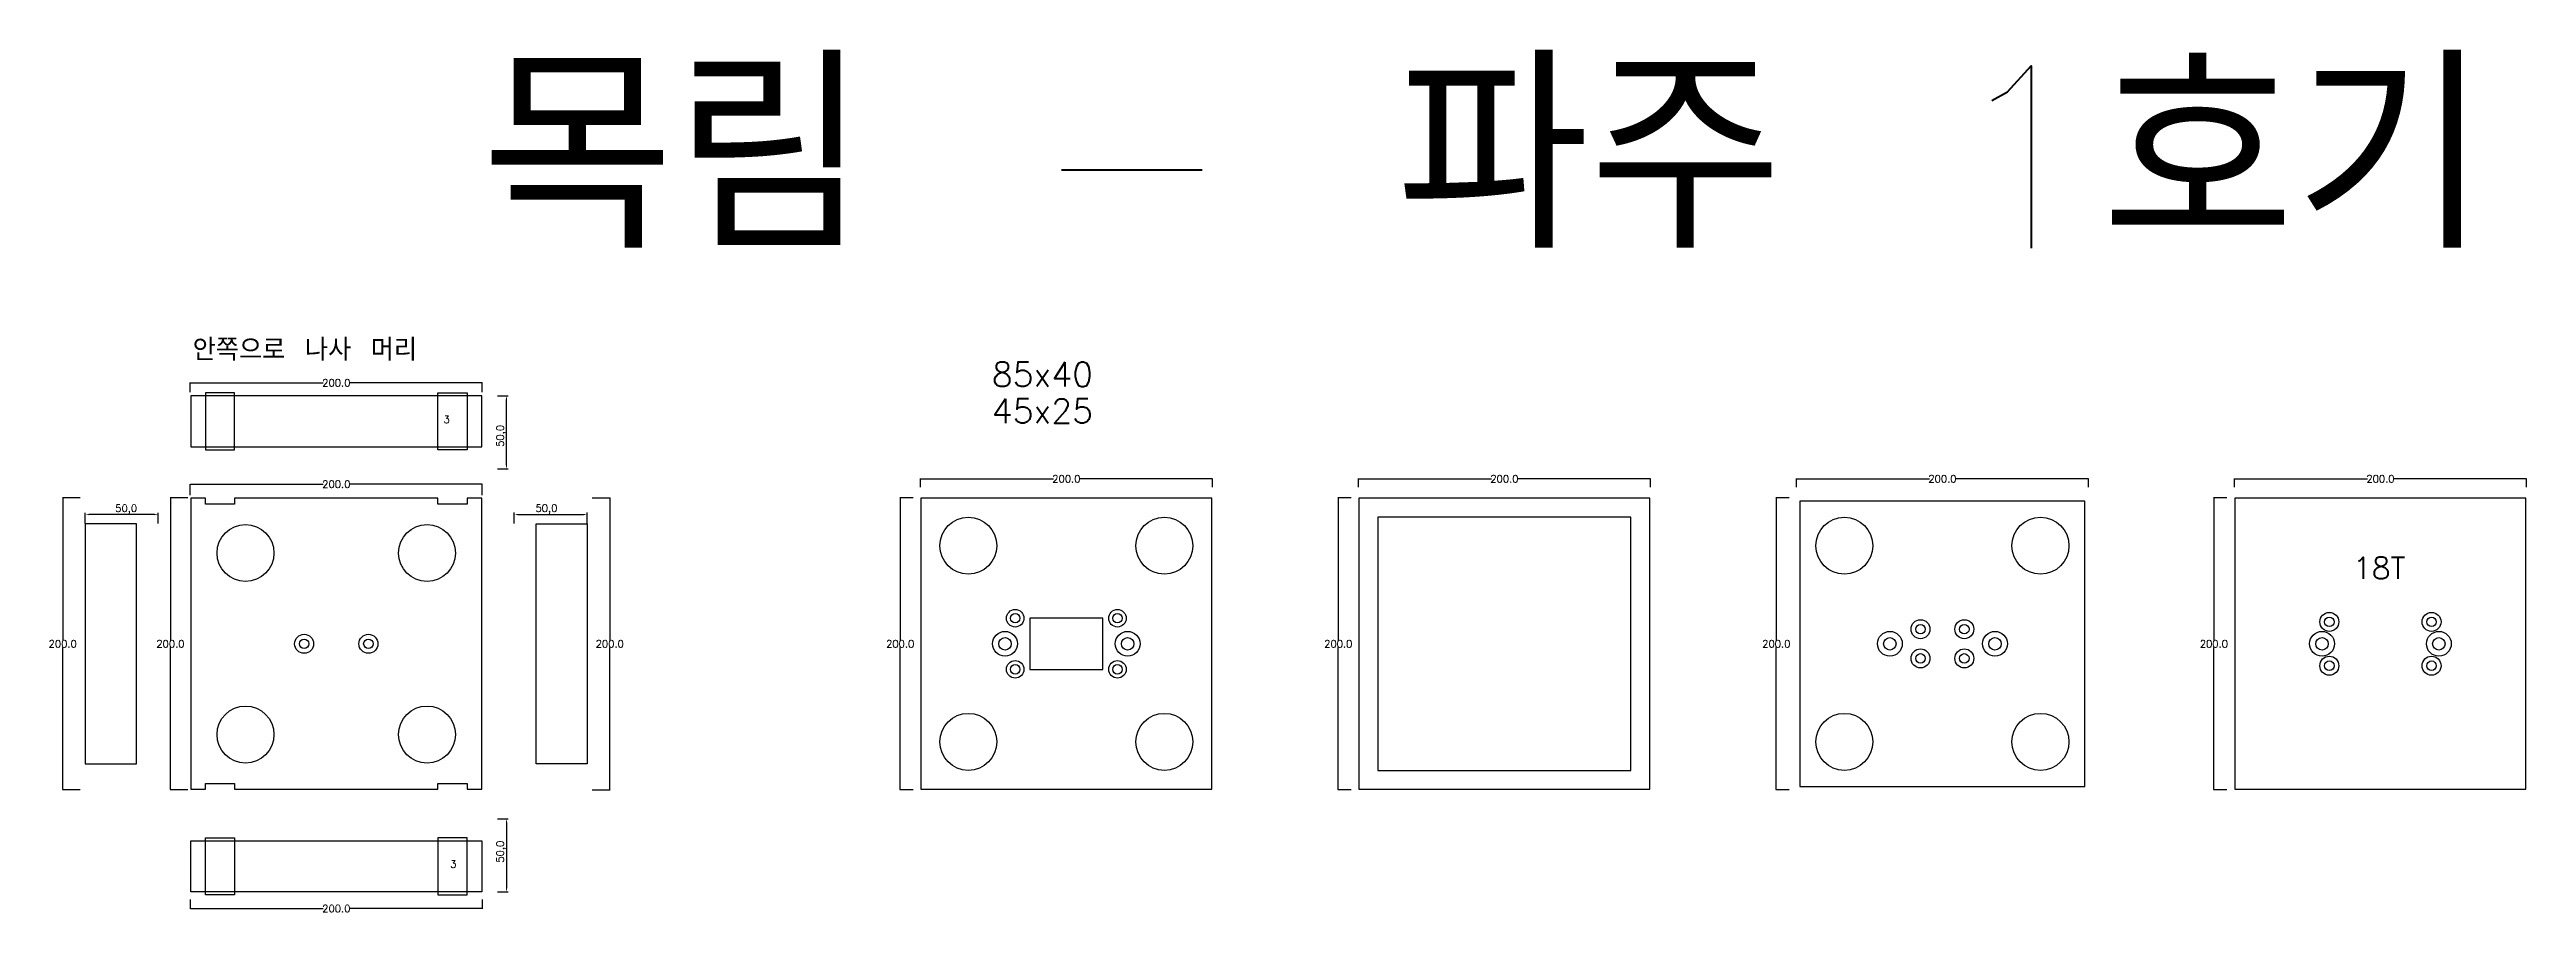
# Model space of a CAD drawing. Header units: millimetres. Extents: x 13291 to 28291, y 200 to 6643.
# Drawn here: x 19844 to 21541, y 4006 to 4597 of the extents above; entities that cross this region are included whole.
import ezdxf

# ---------------------------------------------------------------- set-up
doc = ezdxf.new("R2010")
doc.units = ezdxf.units.MM
for name, color, linetype in [('TEXT', 3, 'Continuous'), ('볼트 구멍', 7, 'Continuous'), ('치구', 7, 'Continuous'), ('치수', 7, 'Continuous')]:
    doc.layers.add(name, color=color, linetype=linetype)
doc.styles.get("Standard").update_dxf_attribs({"font": 'txt.shx', "bigfont": 'whgtxt.shx'})
doc.dimstyles.new('ISO-25', dxfattribs={"dimtxt": 2.5, "dimasz": 2.5, "dimexe": 1.25, "dimexo": 0.625, "dimtad": 1, "dimtxsty": 'Standard', "dimcen": 2.5, "dimadec": 0, "dimazin": 0, "dimtfac": 1, "dimtmove": 0, "dimatfit": 3, "dimfxl": 0, "dimarcsym": 0})
doc.dimstyles.get("Standard").update_dxf_attribs({"dimtxt": 7, "dimasz": 0.18, "dimexe": 0.18, "dimexo": 0.0625, "dimgap": 0.09, "dimtad": 0, "dimtih": 1, "dimtoh": 1, "dimdec": 1, "dimzin": 0, "dimdsep": 46, "dimtxsty": 'Standard', "dimcen": 0.09, "dimadec": 0, "dimazin": 0, "dimtfac": 1, "dimtdec": 1, "dimtofl": 0, "dimtmove": 0, "dimatfit": 3, "dimfxl": 0, "dimtolj": 1, "dimtzin": 0, "dimarcsym": 0})

msp = doc.modelspace()

# ---------------------------------------------------------------- texts
at = {"color": 1}
for s, p in [('85x40', (20489.67, 4366.733)), ('45x25', (20489.67, 4341.733))]:
    msp.add_text(s, height=16.6667, dxfattribs=at).set_placement(p)
at = {"layer": 'TEXT', "linetype": 'Continuous'}
msp.add_text('목림 - 파주 1호기', height=125, dxfattribs=at).set_placement((20139.912, 4461.443))
at = {"layer": 'TEXT', "color": 1}
for s, height, p in [('안쪽으로 나사 머리', 15, (19942.325, 4384.471)), ('3', 5, (20114.133, 4341.715)), ('18T', 15, (21421.833, 4234.984)), ('3', 5, (20118.662, 4037.206))]:
    msp.add_text(s, height=height, dxfattribs=at).set_placement(p)

# ---------------------------------------------------------------- blocks, each defined once
blk = doc.blocks.new('*D556')
at = {"layer": 'Defpoints', "color": 0, "linetype": 'Continuous'}
for p in [(21035.8, 4290.5), (21026.9, 4090.5), (21035.8, 4090.5)]:
    blk.add_point(p, dxfattribs=at)
at = {"layer": '치수', "color": 0, "linetype": 'Continuous', "lineweight": -2}
for p, q in [((21035.7, 4290.5), (21026.7, 4290.5)), ((21026.9, 4290.4), (21026.9, 4193.1)), ((21026.9, 4090.7), (21026.9, 4188)), ((21035.7, 4090.5), (21026.7, 4090.5))]:
    blk.add_line(p, q, dxfattribs=at)
at = {"layer": '치수', "color": 0, "linetype": 'Continuous'}
for points in [[(21026.8, 4290.4), (21026.9, 4290.4), (21026.9, 4290.5)], [(21026.8, 4090.7), (21026.9, 4090.7), (21026.9, 4090.5)]]:
    blk.add_solid(points, dxfattribs=at)
at = {"layer": '치수', "color": 0, "linetype": 'Continuous', "insert": (21026.9, 4190.5), "char_height": 5, "attachment_point": 5}
blk.add_mtext('\\A1;200.0', dxfattribs=at)
blk = doc.blocks.new('*D555')
at = {"layer": 'Defpoints', "color": 0, "linetype": 'Continuous'}
for p in [(21335.5, 4290.5), (21326.6, 4090.5), (21335.5, 4090.5)]:
    blk.add_point(p, dxfattribs=at)
at = {"layer": '치수', "color": 0, "linetype": 'Continuous', "lineweight": -2}
for p, q in [((21335.5, 4290.5), (21326.4, 4290.5)), ((21326.6, 4290.4), (21326.6, 4193.1)), ((21326.6, 4090.7), (21326.6, 4188)), ((21335.5, 4090.5), (21326.4, 4090.5))]:
    blk.add_line(p, q, dxfattribs=at)
at = {"layer": '치수', "color": 0, "linetype": 'Continuous'}
for points in [[(21326.6, 4290.4), (21326.7, 4290.4), (21326.6, 4290.5)], [(21326.6, 4090.7), (21326.7, 4090.7), (21326.6, 4090.5)]]:
    blk.add_solid(points, dxfattribs=at)
at = {"layer": '치수', "color": 0, "linetype": 'Continuous', "insert": (21326.6, 4190.5), "char_height": 5, "attachment_point": 5}
blk.add_mtext('\\A1;200.0', dxfattribs=at)
blk = doc.blocks.new('*D551')
at = {"layer": 'Defpoints', "color": 0, "linetype": 'Continuous'}
for p in [(20435.8, 4290.5), (20426.9, 4090.5), (20435.8, 4090.5)]:
    blk.add_point(p, dxfattribs=at)
at = {"layer": '치수', "color": 0, "linetype": 'Continuous', "lineweight": -2}
for p, q in [((20435.7, 4290.5), (20426.7, 4290.5)), ((20426.9, 4290.4), (20426.9, 4193.1)), ((20426.9, 4090.7), (20426.9, 4188)), ((20435.7, 4090.5), (20426.7, 4090.5))]:
    blk.add_line(p, q, dxfattribs=at)
at = {"layer": '치수', "color": 0, "linetype": 'Continuous'}
for points in [[(20426.8, 4290.4), (20426.9, 4290.4), (20426.9, 4290.5)], [(20426.8, 4090.7), (20426.9, 4090.7), (20426.9, 4090.5)]]:
    blk.add_solid(points, dxfattribs=at)
at = {"layer": '치수', "color": 0, "linetype": 'Continuous', "insert": (20426.9, 4190.5), "char_height": 5, "attachment_point": 5}
blk.add_mtext('\\A1;200.0', dxfattribs=at)
blk = doc.blocks.new('*D550')
at = {"layer": 'Defpoints', "color": 0, "linetype": 'Continuous'}
for p in [(20735.8, 4290.5), (20726.9, 4090.5), (20735.8, 4090.5)]:
    blk.add_point(p, dxfattribs=at)
at = {"layer": '치수', "color": 0, "linetype": 'Continuous', "lineweight": -2}
for p, q in [((20735.7, 4290.5), (20726.7, 4290.5)), ((20726.9, 4290.4), (20726.9, 4193.1)), ((20726.9, 4090.7), (20726.9, 4188)), ((20735.7, 4090.5), (20726.7, 4090.5))]:
    blk.add_line(p, q, dxfattribs=at)
at = {"layer": '치수', "color": 0, "linetype": 'Continuous'}
for points in [[(20726.8, 4290.4), (20726.9, 4290.4), (20726.9, 4290.5)], [(20726.8, 4090.7), (20726.9, 4090.7), (20726.9, 4090.5)]]:
    blk.add_solid(points, dxfattribs=at)
at = {"layer": '치수', "color": 0, "linetype": 'Continuous', "insert": (20726.9, 4190.5), "char_height": 5, "attachment_point": 5}
blk.add_mtext('\\A1;200.0', dxfattribs=at)
blk = doc.blocks.new('*D552')
at = {"layer": 'Defpoints', "color": 0, "linetype": 'Continuous'}
for p in [(20440.7, 4297.7), (20640.7, 4303.5), (20640.7, 4297.7)]:
    blk.add_point(p, dxfattribs=at)
at = {"layer": '치수', "color": 0, "linetype": 'Continuous', "lineweight": -2}
for p, q in [((20440.7, 4297.7), (20440.7, 4303.7)), ((20440.9, 4303.5), (20531.8, 4303.5)), ((20640.5, 4303.5), (20549.5, 4303.5)), ((20640.7, 4297.7), (20640.7, 4303.7))]:
    blk.add_line(p, q, dxfattribs=at)
at = {"layer": '치수', "color": 0, "linetype": 'Continuous'}
for points in [[(20440.9, 4303.6), (20440.9, 4303.5), (20440.7, 4303.5)], [(20640.5, 4303.6), (20640.5, 4303.5), (20640.7, 4303.5)]]:
    blk.add_solid(points, dxfattribs=at)
at = {"layer": '치수', "color": 0, "linetype": 'Continuous', "insert": (20540.7, 4303.5), "char_height": 5, "attachment_point": 5}
blk.add_mtext('\\A1;200.0', dxfattribs=at)
blk = doc.blocks.new('*D554')
at = {"layer": 'Defpoints', "color": 0, "linetype": 'Continuous'}
for p in [(21040.7, 4297.7), (21240.7, 4303.5), (21240.7, 4297.7)]:
    blk.add_point(p, dxfattribs=at)
at = {"layer": '치수', "color": 0, "linetype": 'Continuous', "lineweight": -2}
for p, q in [((21040.7, 4297.7), (21040.7, 4303.7)), ((21040.9, 4303.5), (21131.8, 4303.5)), ((21240.5, 4303.5), (21149.5, 4303.5)), ((21240.7, 4297.7), (21240.7, 4303.7))]:
    blk.add_line(p, q, dxfattribs=at)
at = {"layer": '치수', "color": 0, "linetype": 'Continuous'}
for points in [[(21040.9, 4303.6), (21040.9, 4303.5), (21040.7, 4303.5)], [(21240.5, 4303.6), (21240.5, 4303.5), (21240.7, 4303.5)]]:
    blk.add_solid(points, dxfattribs=at)
at = {"layer": '치수', "color": 0, "linetype": 'Continuous', "insert": (21140.7, 4303.5), "char_height": 5, "attachment_point": 5}
blk.add_mtext('\\A1;200.0', dxfattribs=at)
blk = doc.blocks.new('*D549')
at = {"layer": 'Defpoints', "color": 0, "linetype": 'Continuous'}
for p in [(20740.7, 4297.7), (20940.7, 4303.5), (20940.7, 4297.7)]:
    blk.add_point(p, dxfattribs=at)
at = {"layer": '치수', "color": 0, "linetype": 'Continuous', "lineweight": -2}
for p, q in [((20740.7, 4297.7), (20740.7, 4303.7)), ((20740.9, 4303.5), (20831.8, 4303.5)), ((20940.5, 4303.5), (20849.5, 4303.5)), ((20940.7, 4297.7), (20940.7, 4303.7))]:
    blk.add_line(p, q, dxfattribs=at)
at = {"layer": '치수', "color": 0, "linetype": 'Continuous'}
for points in [[(20740.9, 4303.6), (20740.9, 4303.5), (20740.7, 4303.5)], [(20940.5, 4303.6), (20940.5, 4303.5), (20940.7, 4303.5)]]:
    blk.add_solid(points, dxfattribs=at)
at = {"layer": '치수', "color": 0, "linetype": 'Continuous', "insert": (20840.7, 4303.5), "char_height": 5, "attachment_point": 5}
blk.add_mtext('\\A1;200.0', dxfattribs=at)
blk = doc.blocks.new('*D553')
at = {"layer": 'Defpoints', "color": 0, "linetype": 'Continuous'}
for p in [(21340.7, 4297.7), (21540.7, 4303.5), (21540.7, 4297.7)]:
    blk.add_point(p, dxfattribs=at)
at = {"layer": '치수', "color": 0, "linetype": 'Continuous', "lineweight": -2}
for p, q in [((21340.7, 4297.7), (21340.7, 4303.7)), ((21340.9, 4303.5), (21431.8, 4303.5)), ((21540.5, 4303.5), (21449.5, 4303.5)), ((21540.7, 4297.7), (21540.7, 4303.7))]:
    blk.add_line(p, q, dxfattribs=at)
at = {"layer": '치수', "color": 0, "linetype": 'Continuous'}
for points in [[(21340.9, 4303.6), (21340.9, 4303.5), (21340.7, 4303.5)], [(21540.5, 4303.6), (21540.5, 4303.5), (21540.7, 4303.5)]]:
    blk.add_solid(points, dxfattribs=at)
at = {"layer": '치수', "color": 0, "linetype": 'Continuous', "insert": (21440.7, 4303.5), "char_height": 5, "attachment_point": 5}
blk.add_mtext('\\A1;200.0', dxfattribs=at)
blk = doc.blocks.new('*D566')
at = {"layer": 'Defpoints', "color": 0, "linetype": 'Continuous'}
for p in [(19940.7, 4362.8), (20140.7, 4369.2), (20140.7, 4362.8)]:
    blk.add_point(p, dxfattribs=at)
at = {"layer": '치수', "color": 0, "linetype": 'Continuous', "lineweight": -2}
for p, q in [((19940.7, 4362.9), (19940.7, 4369.4)), ((19940.9, 4369.2), (20031.8, 4369.2)), ((20140.5, 4369.2), (20049.5, 4369.2)), ((20140.7, 4362.9), (20140.7, 4369.4))]:
    blk.add_line(p, q, dxfattribs=at)
at = {"layer": '치수', "color": 0, "linetype": 'Continuous'}
for points in [[(19940.9, 4369.3), (19940.9, 4369.2), (19940.7, 4369.2)], [(20140.5, 4369.3), (20140.5, 4369.2), (20140.7, 4369.2)]]:
    blk.add_solid(points, dxfattribs=at)
at = {"layer": '치수', "color": 0, "linetype": 'Continuous', "insert": (20040.7, 4369.2), "char_height": 5, "attachment_point": 5}
blk.add_mtext('\\A1;200.0', dxfattribs=at)
blk = doc.blocks.new('*D565')
at = {"layer": 'Defpoints', "color": 0, "linetype": 'Continuous'}
for p in [(19940.7, 4292.4), (20140.7, 4299.8), (20140.7, 4292.4)]:
    blk.add_point(p, dxfattribs=at)
at = {"layer": '치수', "color": 0, "linetype": 'Continuous', "lineweight": -2}
for p, q in [((19940.7, 4292.4), (19940.7, 4299.9)), ((19940.9, 4299.8), (20031.8, 4299.8)), ((20140.5, 4299.8), (20049.5, 4299.8)), ((20140.7, 4292.4), (20140.7, 4299.9))]:
    blk.add_line(p, q, dxfattribs=at)
at = {"layer": '치수', "color": 0, "linetype": 'Continuous'}
for points in [[(19940.9, 4299.8), (19940.9, 4299.7), (19940.7, 4299.8)], [(20140.5, 4299.8), (20140.5, 4299.7), (20140.7, 4299.8)]]:
    blk.add_solid(points, dxfattribs=at)
at = {"layer": '치수', "color": 0, "linetype": 'Continuous', "insert": (20040.7, 4299.8), "char_height": 5, "attachment_point": 5}
blk.add_mtext('\\A1;200.0', dxfattribs=at)
blk = doc.blocks.new('*D564')
at = {"layer": 'Defpoints', "color": 0, "linetype": 'Continuous'}
for p in [(19940.7, 4015.6), (20140.7, 4015.6), (20140.7, 4009.2)]:
    blk.add_point(p, dxfattribs=at)
at = {"layer": '치수', "color": 0, "linetype": 'Continuous', "lineweight": -2}
for p, q in [((19940.7, 4015.5), (19940.7, 4009)), ((19940.9, 4009.2), (20031.8, 4009.2)), ((20140.5, 4009.2), (20049.5, 4009.2)), ((20140.7, 4015.5), (20140.7, 4009))]:
    blk.add_line(p, q, dxfattribs=at)
at = {"layer": '치수', "color": 0, "linetype": 'Continuous'}
for points in [[(19940.9, 4009.2), (19940.9, 4009.1), (19940.7, 4009.2)], [(20140.5, 4009.2), (20140.5, 4009.1), (20140.7, 4009.2)]]:
    blk.add_solid(points, dxfattribs=at)
at = {"layer": '치수', "color": 0, "linetype": 'Continuous', "insert": (20040.7, 4009.2), "char_height": 5, "attachment_point": 5}
blk.add_mtext('\\A1;200.0', dxfattribs=at)
blk = doc.blocks.new('*D562')
at = {"layer": 'Defpoints', "color": 0, "linetype": 'Continuous'}
for p in [(19865.4, 4290.5), (19853.3, 4090.5), (19865.4, 4090.5)]:
    blk.add_point(p, dxfattribs=at)
at = {"layer": '치수', "color": 0, "linetype": 'Continuous', "lineweight": -2}
for p, q in [((19865.3, 4290.5), (19853.1, 4290.5)), ((19853.3, 4290.4), (19853.3, 4193.1)), ((19853.3, 4090.7), (19853.3, 4188)), ((19865.3, 4090.5), (19853.1, 4090.5))]:
    blk.add_line(p, q, dxfattribs=at)
at = {"layer": '치수', "color": 0, "linetype": 'Continuous'}
for points in [[(19853.3, 4290.4), (19853.3, 4290.4), (19853.3, 4290.5)], [(19853.3, 4090.7), (19853.3, 4090.7), (19853.3, 4090.5)]]:
    blk.add_solid(points, dxfattribs=at)
at = {"layer": '치수', "color": 0, "linetype": 'Continuous', "insert": (19853.3, 4190.5), "char_height": 5, "attachment_point": 5}
blk.add_mtext('\\A1;200.0', dxfattribs=at)
blk = doc.blocks.new('*D561')
at = {"layer": 'Defpoints', "color": 0, "linetype": 'Continuous'}
for p in [(19939.2, 4290.5), (19927.1, 4090.5), (19939.2, 4090.5)]:
    blk.add_point(p, dxfattribs=at)
at = {"layer": '치수', "color": 0, "linetype": 'Continuous', "lineweight": -2}
for p, q in [((19939.1, 4290.5), (19927, 4290.5)), ((19927.1, 4290.4), (19927.1, 4193.1)), ((19927.1, 4090.7), (19927.1, 4188)), ((19939.1, 4090.5), (19927, 4090.5))]:
    blk.add_line(p, q, dxfattribs=at)
at = {"layer": '치수', "color": 0, "linetype": 'Continuous'}
for points in [[(19927.1, 4290.4), (19927.2, 4290.4), (19927.1, 4290.5)], [(19927.1, 4090.7), (19927.2, 4090.7), (19927.1, 4090.5)]]:
    blk.add_solid(points, dxfattribs=at)
at = {"layer": '치수', "color": 0, "linetype": 'Continuous', "insert": (19927.1, 4190.5), "char_height": 5, "attachment_point": 5}
blk.add_mtext('\\A1;200.0', dxfattribs=at)
blk = doc.blocks.new('*D563')
at = {"layer": 'Defpoints', "color": 0}
for p in [(19868.8, 4279), (19868.8, 4272.3), (19918.8, 4272.2)]:
    blk.add_point(p, dxfattribs=at)
at = {"layer": '치수', "color": 0, "lineweight": -2}
for p, q in [((19868.8, 4273), (19868.8, 4280.3)), ((19916.3, 4279), (19871.3, 4279)), ((19918.8, 4272.9), (19918.8, 4280.3))]:
    blk.add_line(p, q, dxfattribs=at)
at = {"layer": '치수', "color": 0}
for points in [[(19871.3, 4279.4), (19871.3, 4278.6), (19868.8, 4279)], [(19916.3, 4279.4), (19916.3, 4278.6), (19918.8, 4279)]]:
    blk.add_solid(points, dxfattribs=at)
at = {"layer": '치수', "color": 0, "insert": (19896.8, 4282.6), "char_height": 5, "attachment_point": 5}
blk.add_mtext('50,0', dxfattribs=at)
blk = doc.blocks.new('*D558')
at = {"layer": 'Defpoints', "color": 0}
for p in [(20150.4, 4070.7), (20150.4, 4020.7), (20157.2, 4020.7)]:
    blk.add_point(p, dxfattribs=at)
at = {"layer": '치수', "color": 0, "lineweight": -2}
for p, q in [((20151, 4070.7), (20158.5, 4070.7)), ((20157.2, 4068.2), (20157.2, 4023.2)), ((20151, 4020.7), (20158.5, 4020.7))]:
    blk.add_line(p, q, dxfattribs=at)
at = {"layer": '치수', "color": 0}
for points in [[(20156.8, 4068.2), (20157.7, 4068.2), (20157.2, 4070.7)], [(20156.8, 4023.2), (20157.7, 4023.2), (20157.2, 4020.7)]]:
    blk.add_solid(points, dxfattribs=at)
at = {"layer": '치수', "color": 0, "insert": (20153.7, 4048.2), "char_height": 5, "attachment_point": 5, "rotation": 90}
blk.add_mtext('50,0', dxfattribs=at)
blk = doc.blocks.new('*D557')
at = {"layer": 'Defpoints', "color": 0, "linetype": 'Continuous'}
for p in [(20216, 4290.5), (20216, 4090.5), (20228, 4090.5)]:
    blk.add_point(p, dxfattribs=at)
at = {"layer": '치수', "color": 0, "linetype": 'Continuous', "lineweight": -2}
for p, q in [((20216, 4290.5), (20228.2, 4290.5)), ((20228, 4290.4), (20228, 4193.1)), ((20228, 4090.7), (20228, 4188)), ((20216, 4090.5), (20228.2, 4090.5))]:
    blk.add_line(p, q, dxfattribs=at)
at = {"layer": '치수', "color": 0, "linetype": 'Continuous'}
for points in [[(20228, 4290.4), (20228.1, 4290.4), (20228, 4290.5)], [(20228, 4090.7), (20228.1, 4090.7), (20228, 4090.5)]]:
    blk.add_solid(points, dxfattribs=at)
at = {"layer": '치수', "color": 0, "linetype": 'Continuous', "insert": (20228, 4190.5), "char_height": 5, "attachment_point": 5}
blk.add_mtext('\\A1;200.0', dxfattribs=at)
blk = doc.blocks.new('*D560')
at = {"layer": 'Defpoints', "color": 0}
for p in [(20212.6, 4279.1), (20162.6, 4272.3), (20212.6, 4272.3)]:
    blk.add_point(p, dxfattribs=at)
at = {"layer": '치수', "color": 0, "lineweight": -2}
for p, q in [((20162.6, 4273), (20162.6, 4280.4)), ((20165.1, 4279.1), (20210.1, 4279.1)), ((20212.6, 4273), (20212.6, 4280.4))]:
    blk.add_line(p, q, dxfattribs=at)
at = {"layer": '치수', "color": 0}
for points in [[(20165.1, 4279.5), (20165.1, 4278.7), (20162.6, 4279.1)], [(20210.1, 4279.5), (20210.1, 4278.7), (20212.6, 4279.1)]]:
    blk.add_solid(points, dxfattribs=at)
at = {"layer": '치수', "color": 0, "insert": (20184.6, 4282.7), "char_height": 5, "attachment_point": 5}
blk.add_mtext('50,0', dxfattribs=at)
blk = doc.blocks.new('*D559')
at = {"layer": 'Defpoints', "color": 0}
for p in [(20150.4, 4360.4), (20157.2, 4360.4), (20150.4, 4310.4)]:
    blk.add_point(p, dxfattribs=at)
at = {"layer": '치수', "color": 0, "lineweight": -2}
for p, q in [((20151, 4360.4), (20158.5, 4360.4)), ((20157.2, 4312.9), (20157.2, 4357.9)), ((20151, 4310.4), (20158.5, 4310.4))]:
    blk.add_line(p, q, dxfattribs=at)
at = {"layer": '치수', "color": 0}
for points in [[(20156.8, 4357.9), (20157.7, 4357.9), (20157.2, 4360.4)], [(20156.8, 4312.9), (20157.7, 4312.9), (20157.2, 4310.4)]]:
    blk.add_solid(points, dxfattribs=at)
at = {"layer": '치수', "color": 0, "insert": (20153.7, 4332.9), "char_height": 5, "attachment_point": 5, "rotation": 90}
blk.add_mtext('50,0', dxfattribs=at)

# ---------------------------------------------------------------- dimensions: what is measured, and where the dimension line sits
at = {"layer": '치수', "color": 4, "linetype": 'Continuous'}
for base, p1, p2, picture, middle in [((20140.671, 4369.235), (19940.671, 4362.838), (20140.671, 4362.838), '*D566', (20040.671, 4369.235)), ((20140.671, 4009.165), (19940.671, 4015.562), (20140.671, 4015.562), '*D564', (20040.671, 4009.165))]:
    dim = msp.add_linear_dim(base=base, p1=p1, p2=p2, dimstyle='Standard', override={"dimtxt": 5}, dxfattribs=at)
    dim.commit()
    dim.dimension.update_dxf_attribs({"geometry": picture, "text_midpoint": middle, "dimtype": 160})
at = {"layer": '치수', "color": 4}
for base, p1, p2, angle, picture, middle in [((20157.248, 4360.413), (20150.35, 4310.413), (20150.35, 4360.413), 90, '*D559', (20157.248, 4332.913)), ((19868.771, 4279.021), (19918.771, 4272.245), (19868.771, 4272.345), 180, '*D563', (19896.771, 4279.021)), ((20157.248, 4020.676), (20150.35, 4070.676), (20150.35, 4020.676), 270, '*D558', (20157.248, 4048.176))]:
    dim = msp.add_linear_dim(base=base, p1=p1, p2=p2, angle=angle, dimstyle='ISO-25', override={"dimtxt": 5, "dimdec": 1, "dimzin": 0, "dimtdec": 1}, dxfattribs=at)
    dim.commit()
    dim.dimension.update_dxf_attribs({"geometry": picture, "text_midpoint": middle, "dimtype": 160})
at = {"layer": '치수', "color": 4, "linetype": 'Continuous'}
for base, p1, p2, picture, middle in [((20140.671, 4299.766), (19940.671, 4292.369), (20140.671, 4292.369), '*D565', (20040.671, 4299.766)), ((20640.671, 4303.535), (20440.671, 4297.651), (20640.671, 4297.651), '*D552', (20540.671, 4303.535)), ((20940.671, 4303.535), (20740.671, 4297.651), (20940.671, 4297.651), '*D549', (20840.671, 4303.535)), ((21240.671, 4303.535), (21040.671, 4297.651), (21240.671, 4297.651), '*D554', (21140.671, 4303.535)), ((21540.671, 4303.535), (21340.671, 4297.651), (21540.671, 4297.651), '*D553', (21440.671, 4303.535))]:
    dim = msp.add_linear_dim(base=base, p1=p1, p2=p2, dimstyle='Standard', override={"dimtxt": 5}, dxfattribs=at)
    dim.commit()
    dim.dimension.update_dxf_attribs({"geometry": picture, "text_midpoint": middle})
for base, p1, p2, picture, middle in [((19853.303, 4090.545), (19865.373, 4290.545), (19865.373, 4090.545), '*D562', (19853.303, 4190.545)), ((19927.141, 4090.545), (19939.211, 4290.545), (19939.211, 4090.545), '*D561', (19927.141, 4190.545)), ((20228.039, 4090.545), (20215.969, 4290.545), (20215.969, 4090.545), '*D557', (20228.039, 4190.545)), ((20426.875, 4090.545), (20435.78, 4290.545), (20435.78, 4090.545), '*D551', (20426.875, 4190.545)), ((20726.875, 4090.545), (20735.78, 4290.545), (20735.78, 4090.545), '*D550', (20726.875, 4190.545)), ((21026.875, 4090.545), (21035.78, 4290.545), (21035.78, 4090.545), '*D556', (21026.875, 4190.545)), ((21326.625, 4090.545), (21335.53, 4290.545), (21335.53, 4090.545), '*D555', (21326.625, 4190.545))]:
    dim = msp.add_linear_dim(base=base, p1=p1, p2=p2, angle=90, dimstyle='Standard', override={"dimtxt": 5}, dxfattribs=at)
    dim.commit()
    dim.dimension.update_dxf_attribs({"geometry": picture, "text_midpoint": middle})
at = {"layer": '치수', "color": 4}
dim = msp.add_linear_dim(base=(20212.571, 4279.121), p1=(20162.571, 4272.345), p2=(20212.571, 4272.345), dimstyle='ISO-25', override={"dimtxt": 5, "dimdec": 1, "dimzin": 0, "dimtdec": 1}, dxfattribs=at)
dim.commit()
dim.dimension.update_dxf_attribs({"geometry": '*D560', "text_midpoint": (20184.571, 4279.121), "dimtype": 160})

# ---------------------------------------------------------------- linework, layer by layer
at = {"layer": '볼트 구멍', "color": 3}
msp.add_lwpolyline([(20565.671, 4173.045), (20565.671, 4208.045), (20515.671, 4208.045), (20515.671, 4173.045)], close=True, dxfattribs=at)
at = {"layer": '볼트 구멍', "color": 6}
for centre, radius in [((20505.671, 4208.045), 6), ((20575.671, 4208.045), 6), ((21125.671, 4200.545), 6.5), ((21155.671, 4200.545), 6.5), ((21405.671, 4205.545), 6.5), ((21475.671, 4205.545), 6.5), ((20498.671, 4190.545), 8.5), ((20582.671, 4190.545), 8.5), ((21104.671, 4190.545), 8.5), ((21176.671, 4190.545), 8.5), ((21400.671, 4190.545), 8.5), ((21480.671, 4190.545), 8.5), ((20505.671, 4173.045), 6), ((20575.671, 4173.045), 6), ((21125.671, 4180.545), 6.5), ((21155.671, 4180.545), 6.5), ((21405.671, 4175.545), 6.5), ((21475.671, 4175.545), 6.5)]:
    msp.add_circle(centre, radius, dxfattribs=at)
at = {"layer": '볼트 구멍', "color": 3}
for centre, radius in [((20505.671, 4208.045), 3.25), ((20575.671, 4208.045), 3.25), ((21405.671, 4205.545), 3.25), ((21475.671, 4205.545), 3.25), ((20018.671, 4190.545), 3.25), ((20062.671, 4190.545), 3.25), ((20498.671, 4190.545), 4.25), ((20582.671, 4190.545), 4.25), ((21104.671, 4190.545), 4.25), ((21125.671, 4200.545), 3.25), ((21155.671, 4200.545), 3.25), ((21176.671, 4190.545), 4.25), ((21400.671, 4190.545), 4.25), ((21480.671, 4190.545), 4.25), ((20505.671, 4173.045), 3.25), ((20575.671, 4173.045), 3.25), ((21125.671, 4180.545), 3.25), ((21155.671, 4180.545), 3.25), ((21405.671, 4175.545), 3.25), ((21475.671, 4175.545), 3.25)]:
    msp.add_circle(centre, radius, dxfattribs=at)
at = {"layer": '볼트 구멍', "color": 2}
for centre in [(20018.671, 4190.545), (20062.671, 4190.545)]:
    msp.add_circle(centre, 6.5, dxfattribs=at)
at = {"layer": '치구'}
for points in [[(19941.021, 4325.413), (20140.321, 4325.413), (20140.321, 4360.413), (19941.021, 4360.413)], [(19941.021, 4090.895), (19951.021, 4090.895), (19951.021, 4094.895), (19971.021, 4094.895), (19971.021, 4090.895), (20110.321, 4090.895), (20110.321, 4094.895), (20130.321, 4094.895), (20130.321, 4090.895), (20140.321, 4090.895), (20140.321, 4290.195), (20130.321, 4290.195), (20130.321, 4286.195), (20110.321, 4286.195), (20110.321, 4290.195), (19971.021, 4290.195), (19971.021, 4286.195), (19951.021, 4286.195), (19951.021, 4290.195), (19941.021, 4290.195)], [(20441.021, 4290.195), (20441.021, 4090.895), (20640.321, 4090.895), (20640.321, 4290.195)], [(20741.021, 4290.195), (20741.021, 4090.895), (20940.321, 4090.895), (20940.321, 4290.195)], [(20754.021, 4277.195), (20754.021, 4103.895), (20927.321, 4103.895), (20927.321, 4277.195)], [(21043.021, 4288.195), (21043.021, 4092.895), (21238.321, 4092.895), (21238.321, 4288.195)], [(21341.021, 4290.195), (21341.021, 4090.895), (21540.321, 4090.895), (21540.321, 4290.195)], [(19903.771, 4272.795), (19868.771, 4272.795), (19868.771, 4108.295), (19903.771, 4108.295)], [(20177.571, 4272.795), (20212.571, 4272.795), (20212.571, 4108.295), (20177.571, 4108.295)], [(19941.021, 4055.676), (20140.321, 4055.676), (20140.321, 4020.676), (19941.021, 4020.676)]]:
    msp.add_lwpolyline(points, close=True, dxfattribs=at)
at = {"layer": '치구', "color": 1}
for points in [[(19951.021, 4323.413), (19971.021, 4323.413), (19971.021, 4362.411), (19951.021, 4362.411)], [(20130.321, 4323.413), (20110.321, 4323.413), (20110.321, 4362.411), (20130.321, 4362.411)], [(19951.021, 4057.676), (19971.021, 4057.676), (19971.021, 4018.678), (19951.021, 4018.678)], [(20130.321, 4057.676), (20110.321, 4057.676), (20110.321, 4018.678), (20130.321, 4018.678)]]:
    msp.add_lwpolyline(points, close=True, dxfattribs=at)
at = {"layer": '치구'}
for centre in [(20473.521, 4257.695), (20607.821, 4257.695), (21073.521, 4257.695), (21207.821, 4257.695), (19978.521, 4252.695), (20102.821, 4252.695), (19978.521, 4128.395), (20102.821, 4128.395), (20473.521, 4123.395), (20607.821, 4123.395), (21073.521, 4123.395), (21207.821, 4123.395)]:
    msp.add_circle(centre, 19.5, dxfattribs=at)

msp.set_redraw_order([(e.dxf.handle, doc.entitydb.next_handle()) for e in msp.query("TEXT MTEXT ATTDEF DIMENSION ARC_DIMENSION")])  # texts and dimensions are drawn at this point

doc.saveas('drawing.dxf')
